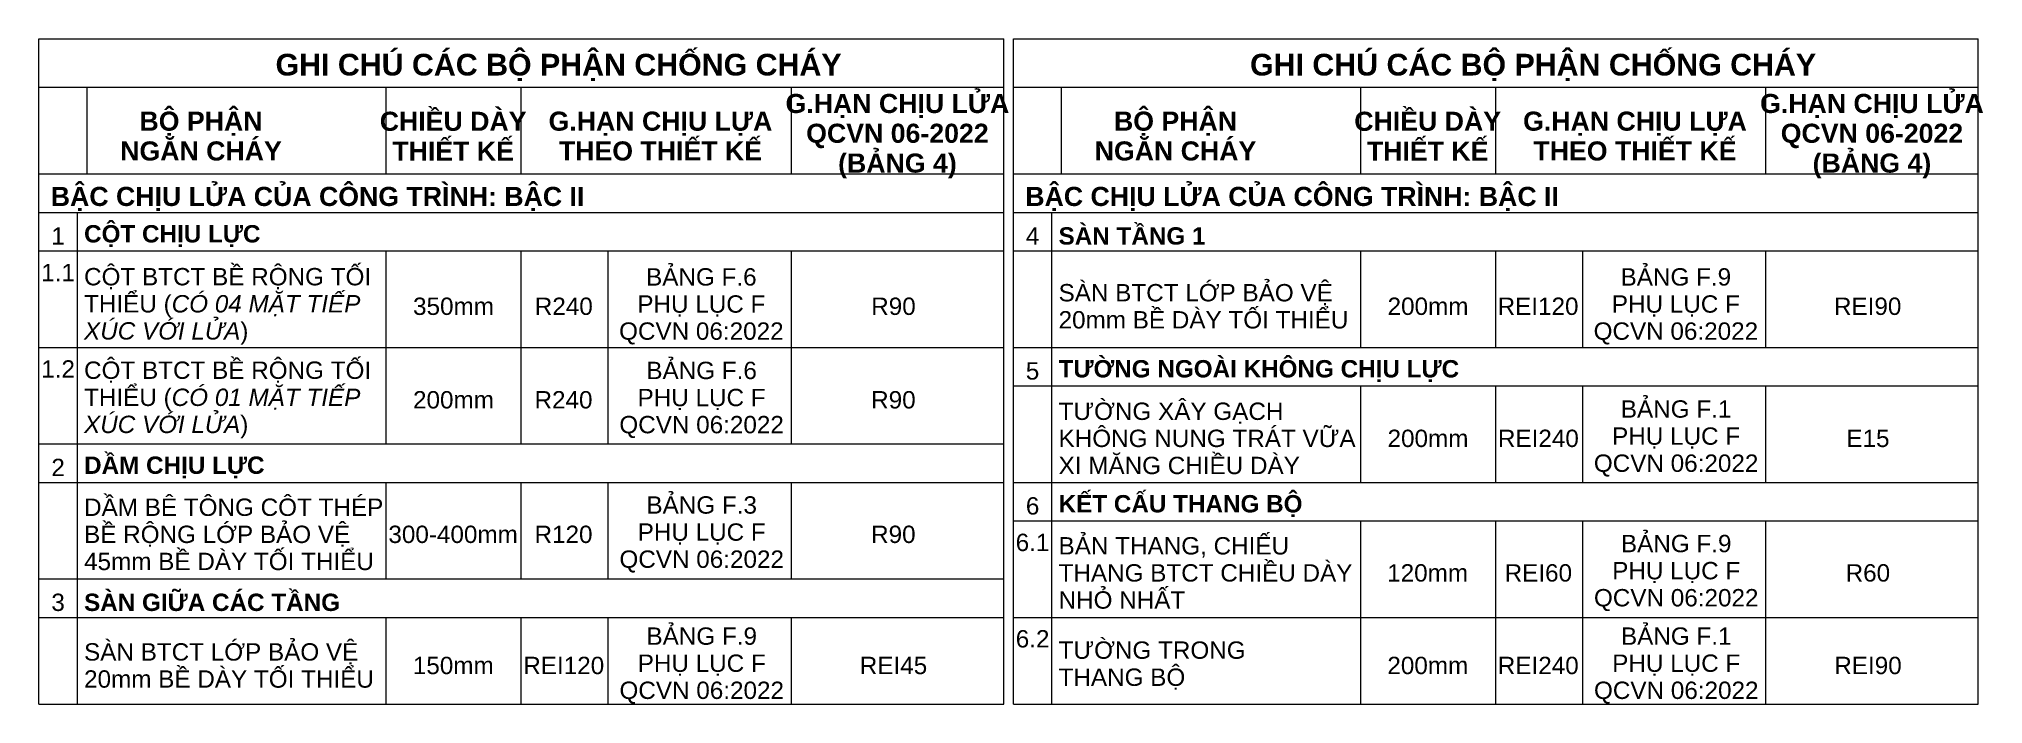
# Model space of a CAD drawing. Header units: millimetres. Extents: x 27447 to 239197, y -15958 to 82878.
# Drawn here: x 149753 to 159829, y 2351 to 5801 of the extents above; entities that cross this region are included whole.
import ezdxf

# ---------------------------------------------------------------- set-up
doc = ezdxf.new("R2010")
doc.units = ezdxf.units.MM
doc.layers.add('A-DETL-THIN', color=151, linetype='Continuous', lineweight=18)
doc.layers.add('G-ANNO-TEXT-1', color=7, linetype='Continuous', lineweight=9)
doc.styles.add('Arial_5', font='arial_0.ttf', dxfattribs={"height": 112.5})
doc.styles.add('Arial_6', font='arial_0.ttf', dxfattribs={"height": 90})
doc.styles.add('Arial_B_2', font='arialbd_0.ttf', dxfattribs={"height": 99})

msp = doc.modelspace()

# ---------------------------------------------------------------- texts
at = {"layer": 'G-ANNO-TEXT-1', "line_spacing_factor": 0.936439}
for s, insert, char_height, width, attachment_point, style in [('\\pt4.5,9,13.5,18,22.5,27,31.5,36,40.5,45,49.5,54,58.5,63,67.5,72,76.5,81,85.5,90,94.5,99,103.5,108,112.5,117,121.5,126,130.5,135,139.5,144;{\\fArial|b1|i0|c0|p34;GHI CHÚ CÁC BỘ PHẬN CHỐNG CHÁY}', (152446.4, 5652.4), 112.5, 3009.15, 5, 'Arial_5'), ('\\pt4.5,9,13.5,18,22.5,27,31.5,36,40.5,45,49.5,54,58.5,63,67.5,72,76.5,81,85.5,90,94.5,99,103.5,108,112.5,117,121.5,126,130.5,135,139.5,144;{\\fArial|b1|i0|c0|p34;GHI CHÚ CÁC BỘ PHẬN CHỐNG CHÁY}', (157496.4, 5652.4), 112.5, 3009.15, 5, 'Arial_5'), ('\\pt571.50027,1142.99955,1714.49982,2286.00009,2857.50036,3428.99964,4000.49991,4572.00018,5143.50045,5714.99973,6286.5,6858.00027,7429.49955,8000.99982,8572.50009,9144.00036,9715.49964,10286.99991,10858.50018,11430.00045,12001.49973,12573,13144.50027,13715.99955,14287.49982,14859.00009,15430.50036,16001.99964,16573.49991,17145.00018,17716.50045,18287.99973;G.HẠN CHỊU LỬA\\PQCVN 06-2022\\P(BẢNG 4)', (154202.5, 5296.3), 99, 1125, 5, 'Arial_B_2'), ('\\pt571.50027,1142.99955,1714.49982,2286.00009,2857.50036,3428.99964,4000.49991,4572.00018,5143.50045,5714.99973,6286.5,6858.00027,7429.49955,8000.99982,8572.50009,9144.00036,9715.49964,10286.99991,10858.50018,11430.00045,12001.49973,12573,13144.50027,13715.99955,14287.49982,14859.00009,15430.50036,16001.99964,16573.49991,17145.00018,17716.50045,18287.99973;G.HẠN CHỊU LỬA\\PQCVN 06-2022\\P(BẢNG 4)', (159252.5, 5296.3), 99, 1125, 5, 'Arial_B_2'), ('\\pt571.50027,1142.99955,1714.49982,2286.00009,2857.50036,3428.99964,4000.49991,4572.00018,5143.50045,5714.99973,6286.5,6858.00027,7429.49955,8000.99982,8572.50009,9144.00036,9715.49964,10286.99991,10858.50018,11430.00045,12001.49973,12573,13144.50027,13715.99955,14287.49982,14859.00009,15430.50036,16001.99964,16573.49991,17145.00018,17716.50045,18287.99973;BỘ PHẬN\\PNGĂN CHÁY', (150593.5, 5296.1), 99, 877.95, 5, 'Arial_B_2'), ('\\pt571.50027,1142.99955,1714.49982,2286.00009,2857.50036,3428.99964,4000.49991,4572.00018,5143.50045,5714.99973,6286.5,6858.00027,7429.49955,8000.99982,8572.50009,9144.00036,9715.49964,10286.99991,10858.50018,11430.00045,12001.49973,12573,13144.50027,13715.99955,14287.49982,14859.00009,15430.50036,16001.99964,16573.49991,17145.00018,17716.50045,18287.99973;CHIỀU DÀY\\PTHIẾT KẾ', (151900.2, 5296.1), 99, 750.15, 5, 'Arial_B_2'), ('\\pt571.50027,1142.99955,1714.49982,2286.00009,2857.50036,3428.99964,4000.49991,4572.00018,5143.50045,5714.99973,6286.5,6858.00027,7429.49955,8000.99982,8572.50009,9144.00036,9715.49964,10286.99991,10858.50018,11430.00045,12001.49973,12573,13144.50027,13715.99955,14287.49982,14859.00009,15430.50036,16001.99964,16573.49991,17145.00018,17716.50045,18287.99973;BỘ PHẬN\\PNGĂN CHÁY', (155643.5, 5296.1), 99, 877.95, 5, 'Arial_B_2'), ('\\pt571.50027,1142.99955,1714.49982,2286.00009,2857.50036,3428.99964,4000.49991,4572.00018,5143.50045,5714.99973,6286.5,6858.00027,7429.49955,8000.99982,8572.50009,9144.00036,9715.49964,10286.99991,10858.50018,11430.00045,12001.49973,12573,13144.50027,13715.99955,14287.49982,14859.00009,15430.50036,16001.99964,16573.49991,17145.00018,17716.50045,18287.99973;CHIỀU DÀY\\PTHIẾT KẾ', (156950.2, 5296.1), 99, 750.15, 5, 'Arial_B_2'), ('\\pt571.50027,1142.99955,1714.49982,2286.00009,2857.50036,3428.99964,4000.49991,4572.00018,5143.50045,5714.99973,6286.5,6858.00027,7429.49955,8000.99982,8572.50009,9144.00036,9715.49964,10286.99991,10858.50018,11430.00045,12001.49973,12573,13144.50027,13715.99955,14287.49982,14859.00009,15430.50036,16001.99964,16573.49991,17145.00018,17716.50045,18287.99973;G.HẠN CHỊU LỰA THEO THIẾT KẾ', (152974.5, 5296.1), 99, 1184.85, 5, 'Arial_B_2'), ('\\pt571.50027,1142.99955,1714.49982,2286.00009,2857.50036,3428.99964,4000.49991,4572.00018,5143.50045,5714.99973,6286.5,6858.00027,7429.49955,8000.99982,8572.50009,9144.00036,9715.49964,10286.99991,10858.50018,11430.00045,12001.49973,12573,13144.50027,13715.99955,14287.49982,14859.00009,15430.50036,16001.99964,16573.49991,17145.00018,17716.50045,18287.99973;G.HẠN CHỊU LỰA THEO THIẾT KẾ', (158024.5, 5296.1), 99, 1184.85, 5, 'Arial_B_2'), ('\\pt571.50027,1142.99955,1714.49982,2286.00009,2857.50036,3428.99964,4000.49991,4572.00018,5143.50045,5714.99973,6286.5,6858.00027,7429.49955,8000.99982,8572.50009,9144.00036,9715.49964,10286.99991,10858.50018,11430.00045,12001.49973,12573,13144.50027,13715.99955,14287.49982,14859.00009,15430.50036,16001.99964,16573.49991,17145.00018,17716.50045,18287.99973;BẬC CHỊU LỬA CỦA CÔNG TRÌNH: BẬC II', (149815.1, 4970.8), 99, 5140.8, 4, 'Arial_B_2'), ('\\pt571.50027,1142.99955,1714.49982,2286.00009,2857.50036,3428.99964,4000.49991,4572.00018,5143.50045,5714.99973,6286.5,6858.00027,7429.49955,8000.99982,8572.50009,9144.00036,9715.49964,10286.99991,10858.50018,11430.00045,12001.49973,12573,13144.50027,13715.99955,14287.49982,14859.00009,15430.50036,16001.99964,16573.49991,17145.00018,17716.50045,18287.99973;BẬC CHỊU LỬA CỦA CÔNG TRÌNH: BẬC II', (154865.1, 4970.8), 99, 5140.8, 4, 'Arial_B_2'), ('\\pt571.5,1143,1714.5,2286,2857.5,3429,4000.5,4572,5143.5,5715,6286.5,6858,7429.5,8001,8572.5,9144,9715.5,10287,10858.5,11430,12001.5,12573,13144.5,13716,14287.5,14859,15430.5,16002,16573.5,17145,17716.5,18288;{\\fArial|b1|i0|c0|p34;CỘT CHỊU LỰC}', (149987.6, 4778.3), 90, 1297.8, 4, 'Arial_6'), ('\\pt571.5,1143,1714.5,2286,2857.5,3429,4000.5,4572,5143.5,5715,6286.5,6858,7429.5,8001,8572.5,9144,9715.5,10287,10858.5,11430,12001.5,12573,13144.5,13716,14287.5,14859,15430.5,16002,16573.5,17145,17716.5,18288;{\\fArial|b1|i0|c0|p34;SÀN TẦNG 1}', (155037.6, 4778.3), 90, 1297.8, 4, 'Arial_6'), ('\\pt571.5,1143,1714.5,2286,2857.5,3429,4000.5,4572,5143.5,5715,6286.5,6858,7429.5,8001,8572.5,9144,9715.5,10287,10858.5,11430,12001.5,12573,13144.5,13716,14287.5,14859,15430.5,16002,16573.5,17145,17716.5,18288;1', (149852.7, 4778.3), 90, 220.5, 5, 'Arial_6'), ('\\pt571.5,1143,1714.5,2286,2857.5,3429,4000.5,4572,5143.5,5715,6286.5,6858,7429.5,8001,8572.5,9144,9715.5,10287,10858.5,11430,12001.5,12573,13144.5,13716,14287.5,14859,15430.5,16002,16573.5,17145,17716.5,18288;4', (154902.7, 4778.3), 90, 220.5, 5, 'Arial_6'), ('\\pt571.5,1143,1714.5,2286,2857.5,3429,4000.5,4572,5143.5,5715,6286.5,6858,7429.5,8001,8572.5,9144,9715.5,10287,10858.5,11430,12001.5,12573,13144.5,13716,14287.5,14859,15430.5,16002,16573.5,17145,17716.5,18288;CỘT BTCT BỀ RỘNG TỐI THIỂU ({\\fArial|b0|i1|c0|p34;CÓ 04 MẶT TIẾP XÚC VỚI LỬA})', (149987.6, 4413.5), 90, 1530, 4, 'Arial_6'), ('\\pt571.5,1143,1714.5,2286,2857.5,3429,4000.5,4572,5143.5,5715,6286.5,6858,7429.5,8001,8572.5,9144,9715.5,10287,10858.5,11430,12001.5,12573,13144.5,13716,14287.5,14859,15430.5,16002,16573.5,17145,17716.5,18288;BẢNG F.6 \\PPHỤ LỤC F\\PQCVN 06:2022', (153186.4, 4413.5), 90, 908.1, 5, 'Arial_6'), ('\\pt571.5,1143,1714.5,2286,2857.5,3429,4000.5,4572,5143.5,5715,6286.5,6858,7429.5,8001,8572.5,9144,9715.5,10287,10858.5,11430,12001.5,12573,13144.5,13716,14287.5,14859,15430.5,16002,16573.5,17145,17716.5,18288;BẢNG F.9\\PPHỤ LỤC F\\PQCVN 06:2022', (158236.4, 4413.5), 90, 908.1, 5, 'Arial_6'), ('\\pt571.5,1143,1714.5,2286,2857.5,3429,4000.5,4572,5143.5,5715,6286.5,6858,7429.5,8001,8572.5,9144,9715.5,10287,10858.5,11430,12001.5,12573,13144.5,13716,14287.5,14859,15430.5,16002,16573.5,17145,17716.5,18288;1.1', (149852.7, 4589), 90, 220.5, 5, 'Arial_6'), ('\\pt571.5,1143,1714.5,2286,2857.5,3429,4000.5,4572,5143.5,5715,6286.5,6858,7429.5,8001,8572.5,9144,9715.5,10287,10858.5,11430,12001.5,12573,13144.5,13716,14287.5,14859,15430.5,16002,16573.5,17145,17716.5,18288;SÀN BTCT LỚP BẢO VỆ 20mm BỀ DÀY TỐI THIỂU', (155037.6, 4413.5), 90, 1562.85, 4, 'Arial_6'), ('\\pt571.5,1143,1714.5,2286,2857.5,3429,4000.5,4572,5143.5,5715,6286.5,6858,7429.5,8001,8572.5,9144,9715.5,10287,10858.5,11430,12001.5,12573,13144.5,13716,14287.5,14859,15430.5,16002,16573.5,17145,17716.5,18288;350mm', (151902.1, 4413.5), 90, 702.45, 5, 'Arial_6'), ('\\pt571.5,1143,1714.5,2286,2857.5,3429,4000.5,4572,5143.5,5715,6286.5,6858,7429.5,8001,8572.5,9144,9715.5,10287,10858.5,11430,12001.5,12573,13144.5,13716,14287.5,14859,15430.5,16002,16573.5,17145,17716.5,18288;R240', (152473.6, 4413.5), 90, 431.55, 5, 'Arial_6'), ('\\pt571.5,1143,1714.5,2286,2857.5,3429,4000.5,4572,5143.5,5715,6286.5,6858,7429.5,8001,8572.5,9144,9715.5,10287,10858.5,11430,12001.5,12573,13144.5,13716,14287.5,14859,15430.5,16002,16573.5,17145,17716.5,18288;R90', (154182, 4413.5), 90, 645.75, 5, 'Arial_6'), ('\\pt571.5,1143,1714.5,2286,2857.5,3429,4000.5,4572,5143.5,5715,6286.5,6858,7429.5,8001,8572.5,9144,9715.5,10287,10858.5,11430,12001.5,12573,13144.5,13716,14287.5,14859,15430.5,16002,16573.5,17145,17716.5,18288;200mm', (156952.1, 4413.5), 90, 702.45, 5, 'Arial_6'), ('\\pt571.5,1143,1714.5,2286,2857.5,3429,4000.5,4572,5143.5,5715,6286.5,6858,7429.5,8001,8572.5,9144,9715.5,10287,10858.5,11430,12001.5,12573,13144.5,13716,14287.5,14859,15430.5,16002,16573.5,17145,17716.5,18288;REI120', (157522.3, 4413.5), 90, 431.55, 5, 'Arial_6'), ('\\pt571.5,1143,1714.5,2286,2857.5,3429,4000.5,4572,5143.5,5715,6286.5,6858,7429.5,8001,8572.5,9144,9715.5,10287,10858.5,11430,12001.5,12573,13144.5,13716,14287.5,14859,15430.5,16002,16573.5,17145,17716.5,18288;REI90', (159230.4, 4413.5), 90, 645.75, 5, 'Arial_6'), ('\\pt571.5,1143,1714.5,2286,2857.5,3429,4000.5,4572,5143.5,5715,6286.5,6858,7429.5,8001,8572.5,9144,9715.5,10287,10858.5,11430,12001.5,12573,13144.5,13716,14287.5,14859,15430.5,16002,16573.5,17145,17716.5,18288;1.2', (149853, 4089), 90, 214.2, 5, 'Arial_6'), ('\\pt571.5,1143,1714.5,2286,2857.5,3429,4000.5,4572,5143.5,5715,6286.5,6858,7429.5,8001,8572.5,9144,9715.5,10287,10858.5,11430,12001.5,12573,13144.5,13716,14287.5,14859,15430.5,16002,16573.5,17145,17716.5,18288;CỘT BTCT BỀ RỘNG TỐI THIỂU ({\\fArial|b0|i1|c0|p34;CÓ 01 MẶT TIẾP XÚC VỚI LỬA})', (149987.6, 3928.5), 90, 1583.55, 4, 'Arial_6'), ('\\pt571.5,1143,1714.5,2286,2857.5,3429,4000.5,4572,5143.5,5715,6286.5,6858,7429.5,8001,8572.5,9144,9715.5,10287,10858.5,11430,12001.5,12573,13144.5,13716,14287.5,14859,15430.5,16002,16573.5,17145,17716.5,18288;BẢNG F.6\\PPHỤ LỤC F \\PQCVN 06:2022', (153187.7, 3928.5), 90, 1196.55, 5, 'Arial_6'), ('\\pt571.5,1143,1714.5,2286,2857.5,3429,4000.5,4572,5143.5,5715,6286.5,6858,7429.5,8001,8572.5,9144,9715.5,10287,10858.5,11430,12001.5,12573,13144.5,13716,14287.5,14859,15430.5,16002,16573.5,17145,17716.5,18288;{\\fArial|b1|i0|c0|p34;TƯỜNG NGOÀI KHÔNG CHỊU LỰC}', (155037.6, 4078.3), 90, 4982.85, 4, 'Arial_6'), ('\\pt571.5,1143,1714.5,2286,2857.5,3429,4000.5,4572,5143.5,5715,6286.5,6858,7429.5,8001,8572.5,9144,9715.5,10287,10858.5,11430,12001.5,12573,13144.5,13716,14287.5,14859,15430.5,16002,16573.5,17145,17716.5,18288;5', (154902.7, 4078.3), 90, 220.5, 5, 'Arial_6'), ('\\pt571.5,1143,1714.5,2286,2857.5,3429,4000.5,4572,5143.5,5715,6286.5,6858,7429.5,8001,8572.5,9144,9715.5,10287,10858.5,11430,12001.5,12573,13144.5,13716,14287.5,14859,15430.5,16002,16573.5,17145,17716.5,18288;200mm', (151901.9, 3928.5), 90, 630.9, 5, 'Arial_6'), ('\\pt571.5,1143,1714.5,2286,2857.5,3429,4000.5,4572,5143.5,5715,6286.5,6858,7429.5,8001,8572.5,9144,9715.5,10287,10858.5,11430,12001.5,12573,13144.5,13716,14287.5,14859,15430.5,16002,16573.5,17145,17716.5,18288;R240', (152472.1, 3928.5), 90, 452.7, 5, 'Arial_6'), ('\\pt571.5,1143,1714.5,2286,2857.5,3429,4000.5,4572,5143.5,5715,6286.5,6858,7429.5,8001,8572.5,9144,9715.5,10287,10858.5,11430,12001.5,12573,13144.5,13716,14287.5,14859,15430.5,16002,16573.5,17145,17716.5,18288;R90', (154181.7, 3928.5), 90, 449.55, 5, 'Arial_6'), ('\\pt571.5,1143,1714.5,2286,2857.5,3429,4000.5,4572,5143.5,5715,6286.5,6858,7429.5,8001,8572.5,9144,9715.5,10287,10858.5,11430,12001.5,12573,13144.5,13716,14287.5,14859,15430.5,16002,16573.5,17145,17716.5,18288;TƯỜNG XÂY GẠCH KHÔNG NUNG TRÁT VỮA XI MĂNG CHIỀU DÀY', (155037.6, 3728.5), 90, 1583.55, 4, 'Arial_6'), ('\\pt571.5,1143,1714.5,2286,2857.5,3429,4000.5,4572,5143.5,5715,6286.5,6858,7429.5,8001,8572.5,9144,9715.5,10287,10858.5,11430,12001.5,12573,13144.5,13716,14287.5,14859,15430.5,16002,16573.5,17145,17716.5,18288;BẢNG F.1\\PPHỤ LỤC F \\PQCVN 06:2022', (158237.7, 3728.5), 90, 1196.55, 5, 'Arial_6'), ('\\pt571.5,1143,1714.5,2286,2857.5,3429,4000.5,4572,5143.5,5715,6286.5,6858,7429.5,8001,8572.5,9144,9715.5,10287,10858.5,11430,12001.5,12573,13144.5,13716,14287.5,14859,15430.5,16002,16573.5,17145,17716.5,18288;200mm', (156951.9, 3728.5), 90, 630.9, 5, 'Arial_6'), ('\\pt571.5,1143,1714.5,2286,2857.5,3429,4000.5,4572,5143.5,5715,6286.5,6858,7429.5,8001,8572.5,9144,9715.5,10287,10858.5,11430,12001.5,12573,13144.5,13716,14287.5,14859,15430.5,16002,16573.5,17145,17716.5,18288;REI240', (157523.9, 3728.5), 90, 452.7, 5, 'Arial_6'), ('\\pt571.5,1143,1714.5,2286,2857.5,3429,4000.5,4572,5143.5,5715,6286.5,6858,7429.5,8001,8572.5,9144,9715.5,10287,10858.5,11430,12001.5,12573,13144.5,13716,14287.5,14859,15430.5,16002,16573.5,17145,17716.5,18288;E15', (159231.7, 3728.5), 90, 449.55, 5, 'Arial_6'), ('\\pt571.5,1143,1714.5,2286,2857.5,3429,4000.5,4572,5143.5,5715,6286.5,6858,7429.5,8001,8572.5,9144,9715.5,10287,10858.5,11430,12001.5,12573,13144.5,13716,14287.5,14859,15430.5,16002,16573.5,17145,17716.5,18288;{\\fArial|b1|i0|c0|p34;DẦM CHỊU LỰC}', (149987.6, 3578.3), 90, 1297.8, 4, 'Arial_6'), ('\\pt571.5,1143,1714.5,2286,2857.5,3429,4000.5,4572,5143.5,5715,6286.5,6858,7429.5,8001,8572.5,9144,9715.5,10287,10858.5,11430,12001.5,12573,13144.5,13716,14287.5,14859,15430.5,16002,16573.5,17145,17716.5,18288;2', (149853, 3578.3), 90, 214.2, 5, 'Arial_6'), ('\\pt571.5,1143,1714.5,2286,2857.5,3429,4000.5,4572,5143.5,5715,6286.5,6858,7429.5,8001,8572.5,9144,9715.5,10287,10858.5,11430,12001.5,12573,13144.5,13716,14287.5,14859,15430.5,16002,16573.5,17145,17716.5,18288;DẦM BÊ TÔNG CÔT THÉP BỀ RỘNG LỚP BẢO VỆ 45mm BỀ DÀY TỐI THIỂU', (149987.6, 3230.8), 90, 1589.4, 4, 'Arial_6'), ('\\pt571.5,1143,1714.5,2286,2857.5,3429,4000.5,4572,5143.5,5715,6286.5,6858,7429.5,8001,8572.5,9144,9715.5,10287,10858.5,11430,12001.5,12573,13144.5,13716,14287.5,14859,15430.5,16002,16573.5,17145,17716.5,18288;BẢNG F.3\\PPHỤ LỤC F \\PQCVN 06:2022', (153188.2, 3230.8), 90, 1024.2, 5, 'Arial_6'), ('\\pt571.5,1143,1714.5,2286,2857.5,3429,4000.5,4572,5143.5,5715,6286.5,6858,7429.5,8001,8572.5,9144,9715.5,10287,10858.5,11430,12001.5,12573,13144.5,13716,14287.5,14859,15430.5,16002,16573.5,17145,17716.5,18288;{\\fArial|b1|i0|c0|p34;KẾT CẤU THANG BỘ}', (155037.6, 3378.3), 90, 4953.15, 4, 'Arial_6'), ('\\pt571.5,1143,1714.5,2286,2857.5,3429,4000.5,4572,5143.5,5715,6286.5,6858,7429.5,8001,8572.5,9144,9715.5,10287,10858.5,11430,12001.5,12573,13144.5,13716,14287.5,14859,15430.5,16002,16573.5,17145,17716.5,18288;6', (154903, 3378.3), 90, 214.2, 5, 'Arial_6'), ('\\pt571.5,1143,1714.5,2286,2857.5,3429,4000.5,4572,5143.5,5715,6286.5,6858,7429.5,8001,8572.5,9144,9715.5,10287,10858.5,11430,12001.5,12573,13144.5,13716,14287.5,14859,15430.5,16002,16573.5,17145,17716.5,18288;300-400mm', (151900, 3230.8), 90, 735.3, 5, 'Arial_6'), ('\\pt571.5,1143,1714.5,2286,2857.5,3429,4000.5,4572,5143.5,5715,6286.5,6858,7429.5,8001,8572.5,9144,9715.5,10287,10858.5,11430,12001.5,12573,13144.5,13716,14287.5,14859,15430.5,16002,16573.5,17145,17716.5,18288;R120', (152472.2, 3230.8), 90, 464.4, 5, 'Arial_6'), ('\\pt571.5,1143,1714.5,2286,2857.5,3429,4000.5,4572,5143.5,5715,6286.5,6858,7429.5,8001,8572.5,9144,9715.5,10287,10858.5,11430,12001.5,12573,13144.5,13716,14287.5,14859,15430.5,16002,16573.5,17145,17716.5,18288;R90', (154181.4, 3230.8), 90, 461.25, 5, 'Arial_6'), ('\\pt571.5,1143,1714.5,2286,2857.5,3429,4000.5,4572,5143.5,5715,6286.5,6858,7429.5,8001,8572.5,9144,9715.5,10287,10858.5,11430,12001.5,12573,13144.5,13716,14287.5,14859,15430.5,16002,16573.5,17145,17716.5,18288;6.1', (154902.7, 3189), 90, 220.5, 5, 'Arial_6'), ('\\pt571.5,1143,1714.5,2286,2857.5,3429,4000.5,4572,5143.5,5715,6286.5,6858,7429.5,8001,8572.5,9144,9715.5,10287,10858.5,11430,12001.5,12573,13144.5,13716,14287.5,14859,15430.5,16002,16573.5,17145,17716.5,18288;BẢN THANG, CHIẾU THANG BTCT CHIỀU DÀY NHỎ NHẤT', (155037.6, 3030.8), 90, 1559.7, 4, 'Arial_6'), ('\\pt571.5,1143,1714.5,2286,2857.5,3429,4000.5,4572,5143.5,5715,6286.5,6858,7429.5,8001,8572.5,9144,9715.5,10287,10858.5,11430,12001.5,12573,13144.5,13716,14287.5,14859,15430.5,16002,16573.5,17145,17716.5,18288;BẢNG F.9\\PPHỤ LỤC F \\PQCVN 06:2022', (158238.2, 3030.8), 90, 1024.2, 5, 'Arial_6'), ('\\pt571.5,1143,1714.5,2286,2857.5,3429,4000.5,4572,5143.5,5715,6286.5,6858,7429.5,8001,8572.5,9144,9715.5,10287,10858.5,11430,12001.5,12573,13144.5,13716,14287.5,14859,15430.5,16002,16573.5,17145,17716.5,18288;120mm', (156950, 3030.8), 90, 735.3, 5, 'Arial_6'), ('\\pt571.5,1143,1714.5,2286,2857.5,3429,4000.5,4572,5143.5,5715,6286.5,6858,7429.5,8001,8572.5,9144,9715.5,10287,10858.5,11430,12001.5,12573,13144.5,13716,14287.5,14859,15430.5,16002,16573.5,17145,17716.5,18288;REI60', (157523.8, 3030.8), 90, 464.4, 5, 'Arial_6'), ('\\pt571.5,1143,1714.5,2286,2857.5,3429,4000.5,4572,5143.5,5715,6286.5,6858,7429.5,8001,8572.5,9144,9715.5,10287,10858.5,11430,12001.5,12573,13144.5,13716,14287.5,14859,15430.5,16002,16573.5,17145,17716.5,18288;R60', (159231.4, 3030.8), 90, 461.25, 5, 'Arial_6'), ('\\pt571.5,1143,1714.5,2286,2857.5,3429,4000.5,4572,5143.5,5715,6286.5,6858,7429.5,8001,8572.5,9144,9715.5,10287,10858.5,11430,12001.5,12573,13144.5,13716,14287.5,14859,15430.5,16002,16573.5,17145,17716.5,18288;3', (149853, 2878.3), 90, 214.2, 5, 'Arial_6'), ('\\pt571.5,1143,1714.5,2286,2857.5,3429,4000.5,4572,5143.5,5715,6286.5,6858,7429.5,8001,8572.5,9144,9715.5,10287,10858.5,11430,12001.5,12573,13144.5,13716,14287.5,14859,15430.5,16002,16573.5,17145,17716.5,18288;{\\fArial|b1|i0|c0|p34;SÀN GIỮA CÁC TẦNG}', (149987.6, 2878.3), 90, 2074.5, 4, 'Arial_6'), ('\\pt571.5,1143,1714.5,2286,2857.5,3429,4000.5,4572,5143.5,5715,6286.5,6858,7429.5,8001,8572.5,9144,9715.5,10287,10858.5,11430,12001.5,12573,13144.5,13716,14287.5,14859,15430.5,16002,16573.5,17145,17716.5,18288;BẢNG F.9\\PPHỤ LỤC F \\PQCVN 06:2022', (153188.4, 2550.8), 90, 982.35, 5, 'Arial_6'), ('\\pt571.5,1143,1714.5,2286,2857.5,3429,4000.5,4572,5143.5,5715,6286.5,6858,7429.5,8001,8572.5,9144,9715.5,10287,10858.5,11430,12001.5,12573,13144.5,13716,14287.5,14859,15430.5,16002,16573.5,17145,17716.5,18288;6.2', (154903, 2689), 90, 214.2, 5, 'Arial_6'), ('\\pt571.5,1143,1714.5,2286,2857.5,3429,4000.5,4572,5143.5,5715,6286.5,6858,7429.5,8001,8572.5,9144,9715.5,10287,10858.5,11430,12001.5,12573,13144.5,13716,14287.5,14859,15430.5,16002,16573.5,17145,17716.5,18288;BẢNG F.1\\PPHỤ LỤC F \\PQCVN 06:2022', (158238.4, 2550.8), 90, 982.35, 5, 'Arial_6'), ('\\pt571.5,1143,1714.5,2286,2857.5,3429,4000.5,4572,5143.5,5715,6286.5,6858,7429.5,8001,8572.5,9144,9715.5,10287,10858.5,11430,12001.5,12573,13144.5,13716,14287.5,14859,15430.5,16002,16573.5,17145,17716.5,18288;SÀN BTCT LỚP BẢO VỆ 20mm BỀ DÀY TỐI THIỂU', (149987.6, 2550.8), 90, 1574.55, 4, 'Arial_6'), ('\\pt571.5,1143,1714.5,2286,2857.5,3429,4000.5,4572,5143.5,5715,6286.5,6858,7429.5,8001,8572.5,9144,9715.5,10287,10858.5,11430,12001.5,12573,13144.5,13716,14287.5,14859,15430.5,16002,16573.5,17145,17716.5,18288;TƯỜNG TRONG\\PTHANG BỘ', (155037.6, 2550.8), 90, 1574.55, 4, 'Arial_6'), ('\\pt571.5,1143,1714.5,2286,2857.5,3429,4000.5,4572,5143.5,5715,6286.5,6858,7429.5,8001,8572.5,9144,9715.5,10287,10858.5,11430,12001.5,12573,13144.5,13716,14287.5,14859,15430.5,16002,16573.5,17145,17716.5,18288;150mm', (151900.9, 2550.8), 90, 616.05, 5, 'Arial_6'), ('\\pt571.5,1143,1714.5,2286,2857.5,3429,4000.5,4572,5143.5,5715,6286.5,6858,7429.5,8001,8572.5,9144,9715.5,10287,10858.5,11430,12001.5,12573,13144.5,13716,14287.5,14859,15430.5,16002,16573.5,17145,17716.5,18288;REI120', (152473.3, 2550.8), 90, 482.4, 5, 'Arial_6'), ('\\pt571.5,1143,1714.5,2286,2857.5,3429,4000.5,4572,5143.5,5715,6286.5,6858,7429.5,8001,8572.5,9144,9715.5,10287,10858.5,11430,12001.5,12573,13144.5,13716,14287.5,14859,15430.5,16002,16573.5,17145,17716.5,18288;REI45', (154182.1, 2550.8), 90, 535.95, 5, 'Arial_6'), ('\\pt571.5,1143,1714.5,2286,2857.5,3429,4000.5,4572,5143.5,5715,6286.5,6858,7429.5,8001,8572.5,9144,9715.5,10287,10858.5,11430,12001.5,12573,13144.5,13716,14287.5,14859,15430.5,16002,16573.5,17145,17716.5,18288;200mm', (156950.9, 2550.8), 90, 616.05, 5, 'Arial_6'), ('\\pt571.5,1143,1714.5,2286,2857.5,3429,4000.5,4572,5143.5,5715,6286.5,6858,7429.5,8001,8572.5,9144,9715.5,10287,10858.5,11430,12001.5,12573,13144.5,13716,14287.5,14859,15430.5,16002,16573.5,17145,17716.5,18288;REI240', (157523.3, 2550.8), 90, 482.4, 5, 'Arial_6'), ('\\pt571.5,1143,1714.5,2286,2857.5,3429,4000.5,4572,5143.5,5715,6286.5,6858,7429.5,8001,8572.5,9144,9715.5,10287,10858.5,11430,12001.5,12573,13144.5,13716,14287.5,14859,15430.5,16002,16573.5,17145,17716.5,18288;REI90', (159232.1, 2550.8), 90, 535.95, 5, 'Arial_6')]:
    msp.add_mtext(s, dxfattribs=dict(at, insert=insert, char_height=char_height, width=width, attachment_point=attachment_point, style=style))

# ---------------------------------------------------------------- linework, layer by layer
at = {"layer": 'A-DETL-THIN'}
for p, q in [((149753.5, 5800.8), (154753.5, 5800.8)), ((149753.5, 2350.8), (149753.5, 5800.8)), ((154753.5, 2350.8), (154753.5, 5800.8)), ((154803.5, 5800.8), (159803.5, 5800.8)), ((154803.5, 2350.8), (154803.5, 5800.8)), ((159803.5, 2350.8), (159803.5, 5800.8)), ((149753.5, 5550.8), (154753.5, 5550.8)), ((150003.5, 5100.8), (150003.5, 5550.8)), ((151553.5, 5100.8), (151553.5, 5550.8)), ((152253.5, 5100.8), (152253.5, 5550.8)), ((153653.5, 5100.8), (153653.5, 5550.8)), ((154753.5, 3700.8), (154753.5, 5550.8)), ((154803.5, 5550.8), (159803.5, 5550.8)), ((155053.5, 5100.8), (155053.5, 5550.8)), ((156603.5, 5100.8), (156603.5, 5550.8)), ((157303.5, 5100.8), (157303.5, 5550.8)), ((158703.5, 5100.8), (158703.5, 5550.8)), ((159803.5, 3500.8), (159803.5, 5550.8)), ((149753.5, 5100.8), (154753.5, 5100.8)), ((154803.5, 5100.8), (159803.5, 5100.8)), ((149753.5, 4900.8), (154753.5, 4900.8)), ((149953.5, 2350.8), (149953.5, 4900.8)), ((154803.5, 4900.8), (159803.5, 4900.8)), ((155003.5, 2350.8), (155003.5, 4900.8)), ((149753.5, 4700.8), (154753.5, 4700.8)), ((151553.5, 3700.8), (151553.5, 4700.8)), ((152253.5, 3700.8), (152253.5, 4700.8)), ((152703.5, 3700.8), (152703.5, 4700.8)), ((153653.5, 3700.8), (153653.5, 4700.8)), ((154803.5, 4700.8), (159803.5, 4700.8)), ((156603.5, 4200.8), (156603.5, 4700.8)), ((157303.5, 4200.8), (157303.5, 4700.8)), ((157753.5, 4200.8), (157753.5, 4700.8)), ((158703.5, 4200.8), (158703.5, 4700.8)), ((149753.5, 4200.8), (154753.5, 4200.8)), ((154803.5, 4200.8), (159803.5, 4200.8)), ((154803.5, 4000.8), (159803.5, 4000.8)), ((156603.5, 3500.8), (156603.5, 4000.8)), ((157303.5, 3500.8), (157303.5, 4000.8)), ((157753.5, 3500.8), (157753.5, 4000.8)), ((158703.5, 3500.8), (158703.5, 4000.8)), ((149753.5, 3700.8), (154753.5, 3700.8)), ((149753.5, 3500.8), (154753.5, 3500.8)), ((151553.5, 3000.8), (151553.5, 3500.8)), ((152253.5, 3000.8), (152253.5, 3500.8)), ((152703.5, 3000.8), (152703.5, 3500.8)), ((153653.5, 3000.8), (153653.5, 3500.8)), ((154803.5, 3500.8), (159803.5, 3500.8)), ((154803.5, 3300.8), (159803.5, 3300.8)), ((156603.5, 2800.8), (156603.5, 3300.8)), ((157303.5, 2800.8), (157303.5, 3300.8)), ((157753.5, 2800.8), (157753.5, 3300.8)), ((158703.5, 2800.8), (158703.5, 3300.8)), ((149753.5, 3000.8), (154753.5, 3000.8)), ((149753.5, 2800.8), (154753.5, 2800.8)), ((151553.5, 2350.8), (151553.5, 2800.8)), ((152253.5, 2350.8), (152253.5, 2800.8)), ((152703.5, 2350.8), (152703.5, 2800.8)), ((153653.5, 2350.8), (153653.5, 2800.8)), ((154803.5, 2800.8), (159803.5, 2800.8)), ((154803.5, 2800.8), (159803.5, 2800.8)), ((156603.5, 2350.8), (156603.5, 2800.8)), ((157303.5, 2350.8), (157303.5, 2800.8)), ((157753.5, 2350.8), (157753.5, 2800.8)), ((158703.5, 2350.8), (158703.5, 2800.8)), ((149753.5, 2350.8), (154753.5, 2350.8)), ((154803.5, 2350.8), (159803.5, 2350.8))]:
    msp.add_line(p, q, dxfattribs=at)

msp.set_redraw_order([(e.dxf.handle, doc.entitydb.next_handle()) for e in msp.query("TEXT MTEXT ATTDEF DIMENSION ARC_DIMENSION")])  # texts and dimensions are drawn at this point

doc.saveas('drawing.dxf')
